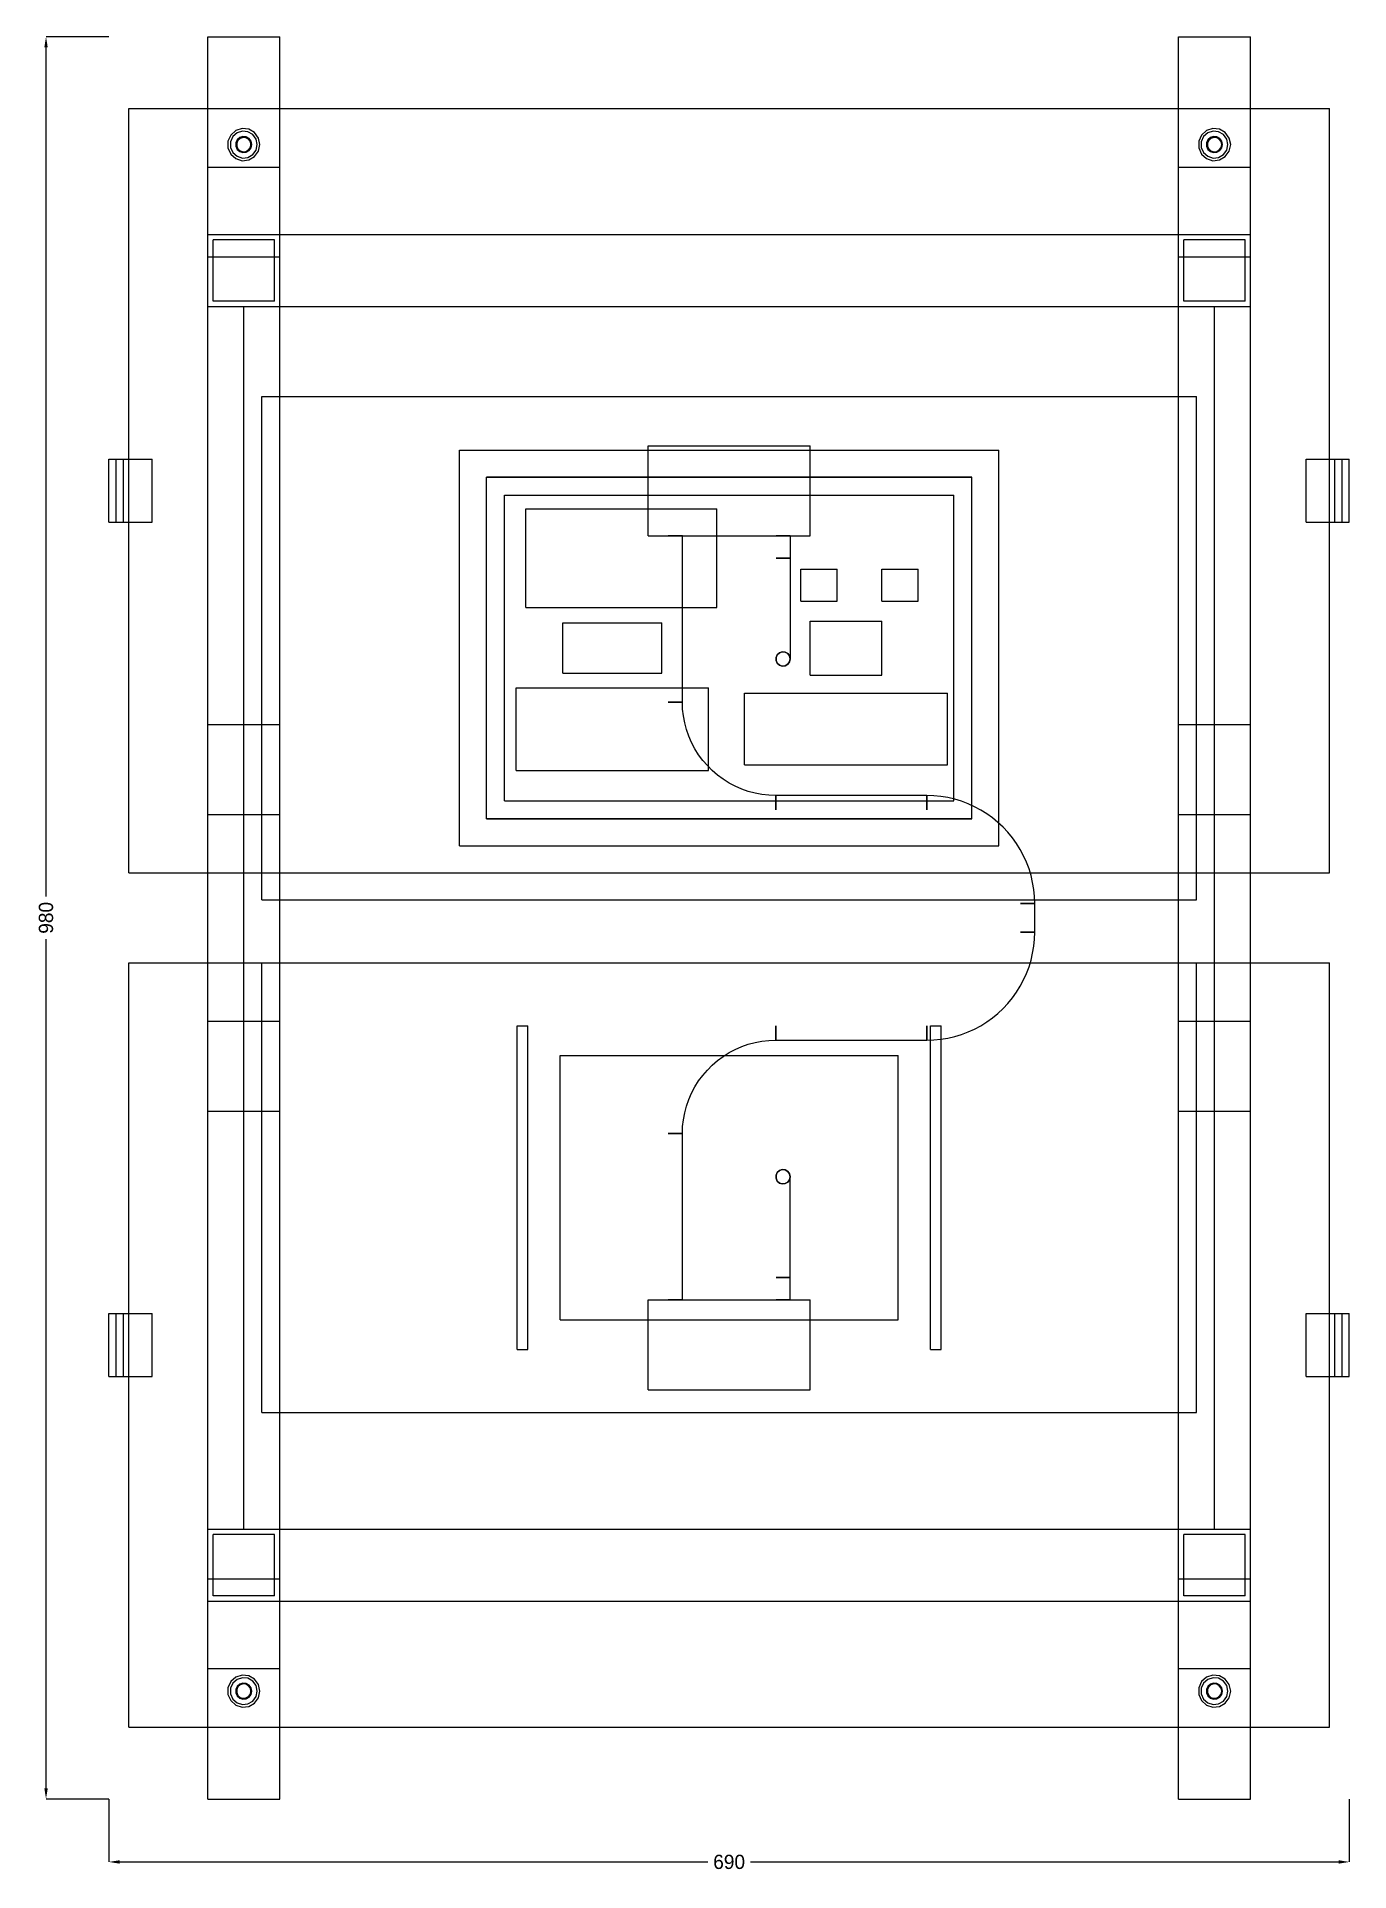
# Model space of a CAD drawing. Header units: millimetres. Extents: x -40 to 1820, y -1495 to 1190.
# Drawn here: x -40 to 690, y -40 to 980 of the extents above; entities that cross this region are included whole.
import ezdxf

# ---------------------------------------------------------------- set-up
doc = ezdxf.new("R2010")
doc.units = ezdxf.units.MM
doc.layers.add('DIMENSIONS', color=7, linetype='Continuous')
doc.layers.add('TOP', color=7, linetype='Continuous')
doc.dimstyles.get("Standard").update_dxf_attribs({"dimtxt": 2.5, "dimasz": 2.5, "dimexe": 1.25, "dimexo": 0.625, "dimtad": 1, "dimcen": 2.5, "dimazin": 3, "dimtfac": 1, "dimtmove": 0, "dimatfit": 3})

msp = doc.modelspace()

# ---------------------------------------------------------------- blocks, each defined once
blk = doc.blocks.new('_CLOSEDFILLED')
at = {"color": 0, "linetype": 'BYBLOCK'}
blk.add_solid([(-1, 0.16), (0, 0), (-1, -0.16)], dxfattribs=at)
blk = doc.blocks.new('*D1')
for p, q in [((0, 0), (0, -35)), ((690, 0), (690, -35)), ((5.95, -35), (333.1, -35)), ((356.9, -35), (684.05, -35))]:
    blk.add_line(p, q)
at = {"layer": 'Defpoints'}
for p in [(0, 0), (690, 0), (0, -35)]:
    blk.add_point(p, dxfattribs=at)
at = {"layer": 'DIMENSIONS', "xscale": 5.95, "yscale": 5.95, "rotation": 180}
blk.add_blockref('_CLOSEDFILLED', (0, -35), dxfattribs=at)
at = {"layer": 'DIMENSIONS', "xscale": 5.95, "yscale": 5.95}
blk.add_blockref('_CLOSEDFILLED', (690, -35), dxfattribs=at)
at = {"layer": 'DIMENSIONS', "insert": (345, -35), "char_height": 7.933, "attachment_point": 5}
blk.add_mtext('690', dxfattribs=at)
blk = doc.blocks.new('*D2')
for p, q in [((0, 980), (-35, 980)), ((-35, 501.9), (-35, 974.05)), ((-35, 5.95), (-35, 478.1)), ((0, 0), (-35, 0))]:
    blk.add_line(p, q)
at = {"layer": 'Defpoints'}
for p in [(0, 980), (-35, 0), (0, 0)]:
    blk.add_point(p, dxfattribs=at)
at = {"layer": 'DIMENSIONS', "xscale": 5.95, "yscale": 5.95}
for p, rotation in [((-35, 980), 90), ((-35, 0), 270)]:
    blk.add_blockref('_CLOSEDFILLED', p, dxfattribs=dict(at, rotation=rotation))
at = {"layer": 'DIMENSIONS', "insert": (-35, 490), "char_height": 7.933, "attachment_point": 5, "rotation": 90}
blk.add_mtext('980', dxfattribs=at)

# ---------------------------------------------------------------- dimensions: what is measured, and where the dimension line sits
at = {"layer": 'DIMENSIONS'}
dim = msp.add_linear_dim(base=(-35, 0), p1=(0, 0), p2=(0, 980), angle=90, dimstyle='Standard', override={"dimtxt": 7.933333, "dimasz": 5.95, "dimdec": 2}, dxfattribs=at)
dim.commit()
dim.dimension.update_dxf_attribs({"geometry": '*D2', "text_midpoint": (-35, 490)})
dim = msp.add_linear_dim(base=(0, -35), p1=(0, 0), p2=(690, 0), dimstyle='Standard', override={"dimtxt": 7.933333, "dimasz": 5.95, "dimdec": 2}, dxfattribs=at)
dim.commit()
dim.dimension.update_dxf_attribs({"geometry": '*D1', "text_midpoint": (345, -35)})

# ---------------------------------------------------------------- linework, layer by layer
at = {"layer": 'TOP'}
for points in [[(55, 0), (55, 980)], [(55, 0), (55, 980)], [(55, 980), (95, 980)], [(55, 980), (95, 980)], [(95, 0), (95, 980)], [(95, 0), (95, 980)], [(595, 0), (595, 980)], [(595, 0), (595, 980)], [(595, 980), (635, 980)], [(595, 980), (635, 980)], [(635, 0), (635, 980)], [(635, 0), (635, 980)], [(11, 515), (11, 940)], [(11, 515), (11, 940)], [(11, 940), (679, 940)], [(11, 940), (679, 940)], [(55, 40), (55, 940)], [(55, 40), (55, 940)], [(55, 940), (95, 940)], [(55, 940), (95, 940)], [(95, 40), (95, 940)], [(95, 40), (95, 940)], [(595, 40), (595, 940)], [(595, 40), (595, 940)], [(595, 940), (635, 940)], [(595, 940), (635, 940)], [(635, 40), (635, 940)], [(635, 40), (635, 940)], [(679, 515), (679, 940)], [(679, 515), (679, 940)], [(84, 920), (83.222, 923.661), (81.022, 926.688), (77.781, 928.56), (74.059, 928.951), (70.5, 927.794), (67.719, 925.29), (66.197, 921.871), (66.197, 918.129), (67.719, 914.71), (70.5, 912.206), (74.059, 911.049), (77.781, 911.44), (81.022, 913.312), (83.222, 916.339), (84, 920)], [(84, 920), (83.222, 923.661), (81.022, 926.688), (77.781, 928.56), (74.059, 928.951), (70.5, 927.794), (67.719, 925.29), (66.197, 921.871), (66.197, 918.129), (67.719, 914.71), (70.5, 912.206), (74.059, 911.049), (77.781, 911.44), (81.022, 913.312), (83.222, 916.339), (84, 920)], [(624, 920), (623.222, 923.661), (621.022, 926.688), (617.781, 928.56), (614.059, 928.951), (610.5, 927.794), (607.719, 925.29), (606.197, 921.871), (606.197, 918.129), (607.719, 914.71), (610.5, 912.206), (614.059, 911.049), (617.781, 911.44), (621.022, 913.312), (623.222, 916.339), (624, 920)], [(624, 920), (623.222, 923.661), (621.022, 926.688), (617.781, 928.56), (614.059, 928.951), (610.5, 927.794), (607.719, 925.29), (606.197, 921.871), (606.197, 918.129), (607.719, 914.71), (610.5, 912.206), (614.059, 911.049), (617.781, 911.44), (621.022, 913.312), (623.222, 916.339), (624, 920)], [(82.5, 920), (81.852, 923.051), (80.018, 925.574), (77.318, 927.133), (74.216, 927.459), (71.25, 926.495), (68.932, 924.408), (67.664, 921.559), (67.664, 918.441), (68.932, 915.592), (71.25, 913.505), (74.216, 912.541), (77.318, 912.867), (80.018, 914.426), (81.852, 916.949), (82.5, 920)], [(82.5, 920), (81.852, 923.051), (80.018, 925.574), (77.318, 927.133), (74.216, 927.459), (71.25, 926.495), (68.932, 924.408), (67.664, 921.559), (67.664, 918.441), (68.932, 915.592), (71.25, 913.505), (74.216, 912.541), (77.318, 912.867), (80.018, 914.426), (81.852, 916.949), (82.5, 920)], [(79.5, 920), (79.111, 921.83), (78.011, 923.344), (76.391, 924.28), (74.53, 924.475), (72.75, 923.897), (71.359, 922.645), (70.598, 920.936), (70.598, 919.064), (71.359, 917.355), (72.75, 916.103), (74.53, 915.525), (76.391, 915.72), (78.011, 916.656), (79.111, 918.17), (79.5, 920)], [(79.5, 920), (79.111, 921.83), (78.011, 923.344), (76.391, 924.28), (74.53, 924.475), (72.75, 923.897), (71.359, 922.645), (70.598, 920.936), (70.598, 919.064), (71.359, 917.355), (72.75, 916.103), (74.53, 915.525), (76.391, 915.72), (78.011, 916.656), (79.111, 918.17), (79.5, 920)], [(79.25, 920), (78.883, 921.729), (77.844, 923.158), (76.313, 924.042), (74.556, 924.227), (72.875, 923.681), (71.562, 922.498), (70.843, 920.884), (70.843, 919.116), (71.562, 917.502), (72.875, 916.319), (74.556, 915.773), (76.313, 915.958), (77.844, 916.842), (78.883, 918.271), (79.25, 920)], [(79.25, 920), (78.883, 921.729), (77.844, 923.158), (76.313, 924.042), (74.556, 924.227), (72.875, 923.681), (71.562, 922.498), (70.843, 920.884), (70.843, 919.116), (71.562, 917.502), (72.875, 916.319), (74.556, 915.773), (76.313, 915.958), (77.844, 916.842), (78.883, 918.271), (79.25, 920)], [(79, 920), (78.654, 921.627), (77.677, 922.973), (76.236, 923.804), (74.582, 923.978), (73, 923.464), (71.764, 922.351), (71.087, 920.832), (71.087, 919.168), (71.764, 917.649), (73, 916.536), (74.582, 916.022), (76.236, 916.196), (77.677, 917.027), (78.654, 918.373), (79, 920)], [(79, 920), (78.654, 921.627), (77.677, 922.973), (76.236, 923.804), (74.582, 923.978), (73, 923.464), (71.764, 922.351), (71.087, 920.832), (71.087, 919.168), (71.764, 917.649), (73, 916.536), (74.582, 916.022), (76.236, 916.196), (77.677, 917.027), (78.654, 918.373), (79, 920)], [(622.5, 920), (621.852, 923.051), (620.018, 925.574), (617.318, 927.133), (614.216, 927.459), (611.25, 926.495), (608.932, 924.408), (607.664, 921.559), (607.664, 918.441), (608.932, 915.592), (611.25, 913.505), (614.216, 912.541), (617.318, 912.867), (620.018, 914.426), (621.852, 916.949), (622.5, 920)], [(622.5, 920), (621.852, 923.051), (620.018, 925.574), (617.318, 927.133), (614.216, 927.459), (611.25, 926.495), (608.932, 924.408), (607.664, 921.559), (607.664, 918.441), (608.932, 915.592), (611.25, 913.505), (614.216, 912.541), (617.318, 912.867), (620.018, 914.426), (621.852, 916.949), (622.5, 920)], [(619.5, 920), (619.111, 921.83), (618.011, 923.344), (616.391, 924.28), (614.53, 924.475), (612.75, 923.897), (611.359, 922.645), (610.598, 920.936), (610.598, 919.064), (611.359, 917.355), (612.75, 916.103), (614.53, 915.525), (616.391, 915.72), (618.011, 916.656), (619.111, 918.17), (619.5, 920)], [(619.5, 920), (619.111, 921.83), (618.011, 923.344), (616.391, 924.28), (614.53, 924.475), (612.75, 923.897), (611.359, 922.645), (610.598, 920.936), (610.598, 919.064), (611.359, 917.355), (612.75, 916.103), (614.53, 915.525), (616.391, 915.72), (618.011, 916.656), (619.111, 918.17), (619.5, 920)], [(619.25, 920), (618.883, 921.729), (617.844, 923.158), (616.313, 924.042), (614.556, 924.227), (612.875, 923.681), (611.562, 922.498), (610.843, 920.884), (610.843, 919.116), (611.562, 917.502), (612.875, 916.319), (614.556, 915.773), (616.313, 915.958), (617.844, 916.842), (618.883, 918.271), (619.25, 920)], [(619.25, 920), (618.883, 921.729), (617.844, 923.158), (616.313, 924.042), (614.556, 924.227), (612.875, 923.681), (611.562, 922.498), (610.843, 920.884), (610.843, 919.116), (611.562, 917.502), (612.875, 916.319), (614.556, 915.773), (616.313, 915.958), (617.844, 916.842), (618.883, 918.271), (619.25, 920)], [(619, 920), (618.654, 921.627), (617.677, 922.973), (616.236, 923.804), (614.582, 923.978), (613, 923.464), (611.764, 922.351), (611.087, 920.832), (611.087, 919.168), (611.764, 917.649), (613, 916.536), (614.582, 916.022), (616.236, 916.196), (617.677, 917.027), (618.654, 918.373), (619, 920)], [(619, 920), (618.654, 921.627), (617.677, 922.973), (616.236, 923.804), (614.582, 923.978), (613, 923.464), (611.764, 922.351), (611.087, 920.832), (611.087, 919.168), (611.764, 917.649), (613, 916.536), (614.582, 916.022), (616.236, 916.196), (617.677, 917.027), (618.654, 918.373), (619, 920)], [(55, 857.5), (55, 907.5)], [(55, 857.5), (55, 907.5)], [(55, 907.5), (95, 907.5)], [(55, 907.5), (95, 907.5)], [(95, 857.5), (95, 907.5)], [(95, 857.5), (95, 907.5)], [(595, 857.5), (595, 907.5)], [(595, 857.5), (595, 907.5)], [(595, 907.5), (635, 907.5)], [(595, 907.5), (635, 907.5)], [(635, 857.5), (635, 907.5)], [(635, 857.5), (635, 907.5)], [(55, 830), (55, 870)], [(55, 830), (55, 870)], [(55, 870), (95, 870)], [(55, 870), (95, 870)], [(95, 830), (95, 870)], [(95, 830), (95, 870)], [(95, 830), (95, 870)], [(95, 830), (95, 870)], [(95, 870), (595, 870)], [(95, 870), (595, 870)], [(595, 830), (595, 870)], [(595, 830), (595, 870)], [(595, 870), (635, 870)], [(595, 870), (635, 870)], [(595, 830), (595, 870)], [(595, 830), (595, 870)], [(635, 830), (635, 870)], [(635, 830), (635, 870)], [(55, 857.5), (95, 857.5)], [(55, 857.5), (95, 857.5)], [(92, 867), (58, 867)], [(58, 833), (58, 867)], [(92, 867), (58, 867)], [(58, 833), (58, 867)], [(92, 833), (92, 867)], [(92, 833), (92, 867)], [(595, 857.5), (635, 857.5)], [(595, 857.5), (635, 857.5)], [(632, 867), (598, 867)], [(598, 833), (598, 867)], [(632, 867), (598, 867)], [(598, 833), (598, 867)], [(632, 833), (632, 867)], [(632, 833), (632, 867)], [(55, 830), (95, 830)], [(55, 830), (95, 830)], [(92, 833), (58, 833)], [(92, 833), (58, 833)], [(75, 150), (75, 830)], [(75, 150), (75, 830)], [(75, 830), (95, 830)], [(75, 830), (95, 830)], [(75, 150), (75, 830)], [(75, 150), (75, 830)], [(75, 830), (95, 830)], [(75, 830), (95, 830)], [(95, 830), (595, 830)], [(95, 830), (595, 830)], [(95, 150), (95, 830)], [(95, 150), (95, 830)], [(95, 150), (95, 830)], [(95, 150), (95, 830)], [(595, 830), (635, 830)], [(595, 830), (635, 830)], [(595, 150), (595, 830)], [(595, 150), (595, 830)], [(595, 830), (615, 830)], [(595, 830), (615, 830)], [(595, 150), (595, 830)], [(595, 150), (595, 830)], [(595, 830), (615, 830)], [(595, 830), (615, 830)], [(632, 833), (598, 833)], [(632, 833), (598, 833)], [(615, 150), (615, 830)], [(615, 150), (615, 830)], [(615, 150), (615, 830)], [(615, 150), (615, 830)], [(85, 500), (85, 780)], [(85, 500), (85, 780)], [(85, 780), (605, 780)], [(85, 780), (605, 780)], [(605, 500), (605, 780)], [(605, 500), (605, 780)], [(0, 710), (0, 745)], [(0, 710), (0, 745)], [(0, 745), (4, 745)], [(0, 745), (8, 745)], [(4, 710), (4, 745)], [(4, 745), (24, 745)], [(4, 710), (4, 745)], [(8, 745), (24, 745)], [(8, 710), (8, 745)], [(8, 710), (8, 745)], [(24, 710), (24, 745)], [(24, 710), (24, 745)], [(195, 530), (195, 750)], [(195, 530), (195, 750)], [(195, 750), (495, 750)], [(195, 750), (495, 750)], [(195, 530), (195, 750)], [(195, 530), (195, 750)], [(195, 750), (495, 750)], [(195, 750), (495, 750)], [(300, 702.5), (300, 752.5)], [(300, 702.5), (300, 752.5)], [(300, 752.5), (390, 752.5)], [(300, 752.5), (390, 752.5)], [(390, 702.5), (390, 752.5)], [(390, 702.5), (390, 752.5)], [(495, 530), (495, 750)], [(495, 530), (495, 750)], [(495, 530), (495, 750)], [(495, 530), (495, 750)], [(666, 745), (682, 745)], [(666, 710), (666, 745)], [(666, 745), (686, 745)], [(666, 710), (666, 745)], [(682, 710), (682, 745)], [(682, 710), (682, 745)], [(682, 745), (690, 745)], [(686, 745), (690, 745)], [(686, 710), (686, 745)], [(686, 710), (686, 745)], [(690, 710), (690, 745)], [(690, 710), (690, 745)], [(480, 735), (210, 735)], [(210, 545), (210, 735)], [(210, 735), (480, 735)], [(210, 545), (210, 735)], [(480, 545), (480, 735)], [(480, 545), (480, 735)], [(220, 555), (220, 725)], [(220, 555), (220, 725)], [(220, 725), (470, 725)], [(220, 725), (470, 725)], [(470, 555), (470, 725)], [(470, 555), (470, 725)], [(231.85, 662.5), (231.85, 717.5)], [(231.85, 662.5), (231.85, 717.5)], [(231.85, 717.5), (338.15, 717.5)], [(231.85, 717.5), (338.15, 717.5)], [(338.15, 662.5), (338.15, 717.5)], [(338.15, 662.5), (338.15, 717.5)], [(0, 710), (8, 710)], [(0, 710), (4, 710)], [(4, 710), (24, 710)], [(8, 710), (24, 710)], [(666, 710), (682, 710)], [(666, 710), (686, 710)], [(682, 710), (690, 710)], [(686, 710), (690, 710)], [(300, 702.5), (390, 702.5)], [(300, 702.5), (390, 702.5)], [(319, 702.5), (318.654, 702.5), (317.677, 702.5), (316.236, 702.5), (314.582, 702.5), (313, 702.5), (311.764, 702.5), (311.087, 702.5), (311.087, 702.5), (311.764, 702.5), (313, 702.5), (314.582, 702.5), (316.236, 702.5), (317.677, 702.5), (318.654, 702.5), (319, 702.5)], [(319, 610), (319, 702.5)], [(379, 702.5), (378.654, 702.5), (377.677, 702.5), (376.236, 702.5), (374.582, 702.5), (373, 702.5), (371.764, 702.5), (371.087, 702.5), (371.087, 702.5), (371.764, 702.5), (373, 702.5), (374.582, 702.5), (376.236, 702.5), (377.677, 702.5), (378.654, 702.5), (379, 702.5)], [(379, 702.5), (379, 690)], [(379, 690), (378.654, 690), (377.677, 690), (376.236, 690), (374.582, 690), (373, 690), (371.764, 690), (371.087, 690), (371.087, 690), (371.764, 690), (373, 690), (374.582, 690), (376.236, 690), (377.677, 690), (378.654, 690), (379, 690)], [(379, 690), (379, 686.005), (379, 682.03), (379, 678.096), (379, 674.223), (379, 670.43), (379, 666.737), (379, 663.162), (379, 659.724), (379, 656.44), (379, 653.328), (379, 650.402), (379, 647.678), (379, 645.17), (379, 642.89), (379, 640.85), (379, 639.061), (379, 637.531), (379, 636.268), (379, 635.28), (379, 634.57), (379, 634.143), (379, 634)], [(384.85, 666.1), (384.85, 683.9)], [(384.85, 666.1), (384.85, 683.9)], [(384.85, 683.9), (405.15, 683.9)], [(384.85, 683.9), (405.15, 683.9)], [(405.15, 666.1), (405.15, 683.9)], [(405.15, 666.1), (405.15, 683.9)], [(429.85, 666.1), (429.85, 683.9)], [(429.85, 666.1), (429.85, 683.9)], [(429.85, 683.9), (450.15, 683.9)], [(429.85, 683.9), (450.15, 683.9)], [(450.15, 666.1), (450.15, 683.9)], [(450.15, 666.1), (450.15, 683.9)], [(384.85, 666.1), (405.15, 666.1)], [(384.85, 666.1), (405.15, 666.1)], [(429.85, 666.1), (450.15, 666.1)], [(429.85, 666.1), (450.15, 666.1)], [(231.85, 662.5), (338.15, 662.5)], [(231.85, 662.5), (338.15, 662.5)], [(252.5, 626), (252.5, 654)], [(252.5, 626), (252.5, 654)], [(252.5, 654), (307.5, 654)], [(252.5, 654), (307.5, 654)], [(307.5, 626), (307.5, 654)], [(307.5, 626), (307.5, 654)], [(390, 625), (390, 655)], [(390, 625), (390, 655)], [(390, 655), (430, 655)], [(390, 655), (430, 655)], [(430, 625), (430, 655)], [(430, 625), (430, 655)], [(379, 634), (378.654, 635.627), (377.677, 636.973), (376.236, 637.804), (374.582, 637.978), (373, 637.464), (371.764, 636.351), (371.087, 634.832), (371.087, 633.168), (371.764, 631.649), (373, 630.536), (374.582, 630.022), (376.236, 630.196), (377.677, 631.027), (378.654, 632.373), (379, 634)], [(379, 634), (378.654, 632.373), (377.677, 631.027), (376.236, 630.196), (374.582, 630.022), (373, 630.536), (371.764, 631.649), (371.087, 633.168), (371.087, 634.832), (371.764, 636.351), (373, 637.464), (374.582, 637.978), (376.236, 637.804), (377.677, 636.973), (378.654, 635.627), (379, 634)], [(252.5, 626), (307.5, 626)], [(252.5, 626), (307.5, 626)], [(390, 625), (430, 625)], [(390, 625), (430, 625)], [(226.5, 572), (226.5, 618)], [(226.5, 572), (226.5, 618)], [(226.5, 618), (333.5, 618)], [(226.5, 618), (333.5, 618)], [(333.5, 572), (333.5, 618)], [(333.5, 572), (333.5, 618)], [(353.5, 575), (353.5, 615)], [(353.5, 575), (353.5, 615)], [(353.5, 615), (466.5, 615)], [(353.5, 615), (466.5, 615)], [(466.5, 575), (466.5, 615)], [(466.5, 575), (466.5, 615)], [(319, 610), (318.654, 610), (317.677, 610), (316.236, 610), (314.582, 610), (313, 610), (311.764, 610), (311.087, 610), (311.087, 610), (311.764, 610), (313, 610), (314.582, 610), (316.236, 610), (317.677, 610), (318.654, 610), (319, 610)], [(371, 558), (367.114, 558.145), (363.25, 558.581), (359.429, 559.304), (355.673, 560.31), (352.002, 561.595), (348.438, 563.15), (345, 564.967), (341.707, 567.036), (338.579, 569.345), (335.631, 571.881), (332.881, 574.631), (330.345, 577.579), (328.036, 580.707), (325.967, 584), (324.15, 587.438), (322.595, 591.002), (321.31, 594.673), (320.304, 598.429), (319.581, 602.25), (319.145, 606.114), (319, 610)], [(55, 547.5), (55, 597.5)], [(55, 547.5), (55, 597.5)], [(55, 597.5), (95, 597.5)], [(55, 597.5), (95, 597.5)], [(95, 547.5), (95, 597.5)], [(95, 547.5), (95, 597.5)], [(595, 547.5), (595, 597.5)], [(595, 547.5), (595, 597.5)], [(595, 597.5), (635, 597.5)], [(595, 597.5), (635, 597.5)], [(635, 547.5), (635, 597.5)], [(635, 547.5), (635, 597.5)], [(226.5, 572), (333.5, 572)], [(226.5, 572), (333.5, 572)], [(353.5, 575), (466.5, 575)], [(353.5, 575), (466.5, 575)], [(220, 555), (470, 555)], [(220, 555), (470, 555)], [(455, 558), (371, 558)], [(371, 558), (371, 557.654), (371, 556.677), (371, 555.236), (371, 553.582), (371, 552), (371, 550.764), (371, 550.087), (371, 550.087), (371, 550.764), (371, 552), (371, 553.582), (371, 555.236), (371, 556.677), (371, 557.654), (371, 558)], [(515, 498), (514.872, 501.924), (514.487, 505.832), (513.847, 509.705), (512.956, 513.529), (511.816, 517.286), (510.433, 520.961), (508.812, 524.537), (506.962, 528), (504.888, 531.334), (502.601, 534.526), (500.11, 537.561), (497.426, 540.426), (494.561, 543.11), (491.526, 545.601), (488.334, 547.888), (485, 549.962), (481.537, 551.812), (477.961, 553.433), (474.286, 554.816), (470.529, 555.956), (466.705, 556.847), (462.832, 557.487), (458.924, 557.872), (455, 558)], [(455, 558), (455, 557.654), (455, 556.677), (455, 555.236), (455, 553.582), (455, 552), (455, 550.764), (455, 550.087), (455, 550.087), (455, 550.764), (455, 552), (455, 553.582), (455, 555.236), (455, 556.677), (455, 557.654), (455, 558)], [(55, 547.5), (95, 547.5)], [(55, 547.5), (95, 547.5)], [(480, 545), (210, 545)], [(210, 545), (480, 545)], [(595, 547.5), (635, 547.5)], [(595, 547.5), (635, 547.5)], [(195, 530), (495, 530)], [(195, 530), (495, 530)], [(195, 530), (495, 530)], [(195, 530), (495, 530)], [(11, 515), (679, 515)], [(11, 515), (679, 515)], [(85, 500), (605, 500)], [(85, 500), (605, 500)], [(515, 498), (514.654, 498), (513.677, 498), (512.236, 498), (510.582, 498), (509, 498), (507.764, 498), (507.087, 498), (507.087, 498), (507.764, 498), (509, 498), (510.582, 498), (512.236, 498), (513.677, 498), (514.654, 498), (515, 498)], [(515, 482), (515, 498)], [(455, 422), (458.924, 422.128), (462.832, 422.513), (466.705, 423.153), (470.529, 424.044), (474.286, 425.184), (477.961, 426.567), (481.537, 428.188), (485, 430.038), (488.334, 432.112), (491.526, 434.399), (494.561, 436.89), (497.426, 439.574), (500.11, 442.439), (502.601, 445.474), (504.888, 448.666), (506.962, 452), (508.812, 455.463), (510.433, 459.039), (511.816, 462.714), (512.956, 466.471), (513.847, 470.295), (514.487, 474.168), (514.872, 478.076), (515, 482)], [(515, 482), (514.654, 482), (513.677, 482), (512.236, 482), (510.582, 482), (509, 482), (507.764, 482), (507.087, 482), (507.087, 482), (507.764, 482), (509, 482), (510.582, 482), (512.236, 482), (513.677, 482), (514.654, 482), (515, 482)], [(11, 40), (11, 465)], [(11, 40), (11, 465)], [(11, 465), (679, 465)], [(11, 465), (679, 465)], [(85, 215), (85, 465)], [(85, 215), (85, 465)], [(85, 465), (605, 465)], [(85, 465), (605, 465)], [(605, 215), (605, 465)], [(605, 215), (605, 465)], [(679, 40), (679, 465)], [(679, 40), (679, 465)], [(55, 382.5), (55, 432.5)], [(55, 382.5), (55, 432.5)], [(55, 432.5), (95, 432.5)], [(55, 432.5), (95, 432.5)], [(95, 382.5), (95, 432.5)], [(95, 382.5), (95, 432.5)], [(227, 250), (227, 430)], [(227, 250), (227, 430)], [(227, 430), (233, 430)], [(227, 430), (233, 430)], [(233, 250), (233, 430)], [(233, 250), (233, 430)], [(371, 422), (371, 422.346), (371, 423.323), (371, 424.764), (371, 426.418), (371, 428), (371, 429.236), (371, 429.913), (371, 429.913), (371, 429.236), (371, 428), (371, 426.418), (371, 424.764), (371, 423.323), (371, 422.346), (371, 422)], [(455, 422), (455, 422.346), (455, 423.323), (455, 424.764), (455, 426.418), (455, 428), (455, 429.236), (455, 429.913), (455, 429.913), (455, 429.236), (455, 428), (455, 426.418), (455, 424.764), (455, 423.323), (455, 422.346), (455, 422)], [(457, 250), (457, 430)], [(457, 250), (457, 430)], [(457, 430), (463, 430)], [(457, 430), (463, 430)], [(463, 250), (463, 430)], [(463, 250), (463, 430)], [(595, 382.5), (595, 432.5)], [(595, 382.5), (595, 432.5)], [(595, 432.5), (635, 432.5)], [(595, 432.5), (635, 432.5)], [(635, 382.5), (635, 432.5)], [(635, 382.5), (635, 432.5)], [(319, 370), (319.145, 373.886), (319.581, 377.75), (320.304, 381.571), (321.31, 385.327), (322.595, 388.998), (324.15, 392.562), (325.967, 396), (328.036, 399.293), (330.345, 402.421), (332.881, 405.369), (335.631, 408.119), (338.579, 410.655), (341.707, 412.964), (345, 415.033), (348.438, 416.85), (352.002, 418.405), (355.673, 419.69), (359.429, 420.696), (363.25, 421.419), (367.114, 421.855), (371, 422)], [(371, 422), (455, 422)], [(251, 266.5), (251, 413.5)], [(251, 266.5), (251, 413.5)], [(251, 413.5), (439, 413.5)], [(251, 413.5), (439, 413.5)], [(439, 266.5), (439, 413.5)], [(439, 266.5), (439, 413.5)], [(55, 382.5), (95, 382.5)], [(55, 382.5), (95, 382.5)], [(595, 382.5), (635, 382.5)], [(595, 382.5), (635, 382.5)], [(319, 370), (318.654, 370), (317.677, 370), (316.236, 370), (314.582, 370), (313, 370), (311.764, 370), (311.087, 370), (311.087, 370), (311.764, 370), (313, 370), (314.582, 370), (316.236, 370), (317.677, 370), (318.654, 370), (319, 370)], [(319, 277.5), (319, 370)], [(379, 346), (378.654, 347.627), (377.677, 348.973), (376.236, 349.804), (374.582, 349.978), (373, 349.464), (371.764, 348.351), (371.087, 346.832), (371.087, 345.168), (371.764, 343.649), (373, 342.536), (374.582, 342.022), (376.236, 342.196), (377.677, 343.027), (378.654, 344.373), (379, 346)], [(379, 346), (378.654, 344.373), (377.677, 343.027), (376.236, 342.196), (374.582, 342.022), (373, 342.536), (371.764, 343.649), (371.087, 345.168), (371.087, 346.832), (371.764, 348.351), (373, 349.464), (374.582, 349.978), (376.236, 349.804), (377.677, 348.973), (378.654, 347.627), (379, 346)], [(379, 290), (379, 293.995), (379, 297.97), (379, 301.904), (379, 305.777), (379, 309.57), (379, 313.263), (379, 316.838), (379, 320.276), (379, 323.56), (379, 326.672), (379, 329.598), (379, 332.322), (379, 334.83), (379, 337.11), (379, 339.15), (379, 340.939), (379, 342.469), (379, 343.732), (379, 344.72), (379, 345.43), (379, 345.857), (379, 346)], [(379, 290), (378.654, 290), (377.677, 290), (376.236, 290), (374.582, 290), (373, 290), (371.764, 290), (371.087, 290), (371.087, 290), (371.764, 290), (373, 290), (374.582, 290), (376.236, 290), (377.677, 290), (378.654, 290), (379, 290)], [(379, 277.5), (379, 290)], [(300, 227.5), (300, 277.5)], [(300, 227.5), (300, 277.5)], [(300, 277.5), (390, 277.5)], [(300, 277.5), (390, 277.5)], [(319, 277.5), (318.654, 277.5), (317.677, 277.5), (316.236, 277.5), (314.582, 277.5), (313, 277.5), (311.764, 277.5), (311.087, 277.5), (311.087, 277.5), (311.764, 277.5), (313, 277.5), (314.582, 277.5), (316.236, 277.5), (317.677, 277.5), (318.654, 277.5), (319, 277.5)], [(379, 277.5), (378.654, 277.5), (377.677, 277.5), (376.236, 277.5), (374.582, 277.5), (373, 277.5), (371.764, 277.5), (371.087, 277.5), (371.087, 277.5), (371.764, 277.5), (373, 277.5), (374.582, 277.5), (376.236, 277.5), (377.677, 277.5), (378.654, 277.5), (379, 277.5)], [(390, 227.5), (390, 277.5)], [(390, 227.5), (390, 277.5)], [(0, 235), (0, 270)], [(0, 235), (0, 270)], [(0, 270), (4, 270)], [(0, 270), (8, 270)], [(4, 235), (4, 270)], [(4, 270), (24, 270)], [(4, 235), (4, 270)], [(8, 270), (24, 270)], [(8, 235), (8, 270)], [(8, 235), (8, 270)], [(24, 235), (24, 270)], [(24, 235), (24, 270)], [(251, 266.5), (439, 266.5)], [(251, 266.5), (439, 266.5)], [(666, 270), (682, 270)], [(666, 235), (666, 270)], [(666, 270), (686, 270)], [(666, 235), (666, 270)], [(682, 235), (682, 270)], [(682, 235), (682, 270)], [(682, 270), (690, 270)], [(686, 270), (690, 270)], [(686, 235), (686, 270)], [(686, 235), (686, 270)], [(690, 235), (690, 270)], [(690, 235), (690, 270)], [(227, 250), (233, 250)], [(227, 250), (233, 250)], [(457, 250), (463, 250)], [(457, 250), (463, 250)], [(0, 235), (8, 235)], [(0, 235), (4, 235)], [(4, 235), (24, 235)], [(8, 235), (24, 235)], [(666, 235), (682, 235)], [(666, 235), (686, 235)], [(682, 235), (690, 235)], [(686, 235), (690, 235)], [(300, 227.5), (390, 227.5)], [(300, 227.5), (390, 227.5)], [(85, 215), (605, 215)], [(85, 215), (605, 215)], [(55, 110), (55, 150)], [(55, 110), (55, 150)], [(55, 150), (95, 150)], [(55, 150), (95, 150)], [(92, 147), (58, 147)], [(58, 113), (58, 147)], [(92, 147), (58, 147)], [(58, 113), (58, 147)], [(75, 150), (95, 150)], [(75, 150), (95, 150)], [(75, 150), (95, 150)], [(75, 150), (95, 150)], [(92, 113), (92, 147)], [(92, 113), (92, 147)], [(95, 110), (95, 150)], [(95, 110), (95, 150)], [(95, 110), (95, 150)], [(95, 110), (95, 150)], [(95, 150), (595, 150)], [(95, 150), (595, 150)], [(595, 110), (595, 150)], [(595, 110), (595, 150)], [(595, 150), (635, 150)], [(595, 150), (635, 150)], [(595, 110), (595, 150)], [(595, 110), (595, 150)], [(595, 150), (615, 150)], [(595, 150), (615, 150)], [(595, 150), (615, 150)], [(595, 150), (615, 150)], [(632, 147), (598, 147)], [(598, 113), (598, 147)], [(632, 147), (598, 147)], [(598, 113), (598, 147)], [(632, 113), (632, 147)], [(632, 113), (632, 147)], [(635, 110), (635, 150)], [(635, 110), (635, 150)], [(55, 72.5), (55, 122.5)], [(55, 72.5), (55, 122.5)], [(55, 122.5), (95, 122.5)], [(55, 122.5), (95, 122.5)], [(95, 72.5), (95, 122.5)], [(95, 72.5), (95, 122.5)], [(595, 72.5), (595, 122.5)], [(595, 72.5), (595, 122.5)], [(595, 122.5), (635, 122.5)], [(595, 122.5), (635, 122.5)], [(635, 72.5), (635, 122.5)], [(635, 72.5), (635, 122.5)], [(92, 113), (58, 113)], [(92, 113), (58, 113)], [(632, 113), (598, 113)], [(632, 113), (598, 113)], [(55, 110), (95, 110)], [(55, 110), (95, 110)], [(95, 110), (595, 110)], [(95, 110), (595, 110)], [(595, 110), (635, 110)], [(595, 110), (635, 110)], [(55, 72.5), (95, 72.5)], [(55, 72.5), (95, 72.5)], [(595, 72.5), (635, 72.5)], [(595, 72.5), (635, 72.5)], [(84, 60), (83.222, 63.661), (81.022, 66.688), (77.781, 68.56), (74.059, 68.951), (70.5, 67.794), (67.719, 65.29), (66.197, 61.871), (66.197, 58.129), (67.719, 54.71), (70.5, 52.206), (74.059, 51.049), (77.781, 51.44), (81.022, 53.312), (83.222, 56.339), (84, 60)], [(84, 60), (83.222, 63.661), (81.022, 66.688), (77.781, 68.56), (74.059, 68.951), (70.5, 67.794), (67.719, 65.29), (66.197, 61.871), (66.197, 58.129), (67.719, 54.71), (70.5, 52.206), (74.059, 51.049), (77.781, 51.44), (81.022, 53.312), (83.222, 56.339), (84, 60)], [(82.5, 60), (81.852, 63.051), (80.018, 65.574), (77.318, 67.133), (74.216, 67.459), (71.25, 66.495), (68.932, 64.408), (67.664, 61.559), (67.664, 58.441), (68.932, 55.592), (71.25, 53.505), (74.216, 52.541), (77.318, 52.867), (80.018, 54.426), (81.852, 56.949), (82.5, 60)], [(82.5, 60), (81.852, 63.051), (80.018, 65.574), (77.318, 67.133), (74.216, 67.459), (71.25, 66.495), (68.932, 64.408), (67.664, 61.559), (67.664, 58.441), (68.932, 55.592), (71.25, 53.505), (74.216, 52.541), (77.318, 52.867), (80.018, 54.426), (81.852, 56.949), (82.5, 60)], [(79.5, 60), (79.111, 61.83), (78.011, 63.344), (76.391, 64.28), (74.53, 64.475), (72.75, 63.897), (71.359, 62.645), (70.598, 60.936), (70.598, 59.064), (71.359, 57.355), (72.75, 56.103), (74.53, 55.525), (76.391, 55.72), (78.011, 56.656), (79.111, 58.17), (79.5, 60)], [(79.5, 60), (79.111, 61.83), (78.011, 63.344), (76.391, 64.28), (74.53, 64.475), (72.75, 63.897), (71.359, 62.645), (70.598, 60.936), (70.598, 59.064), (71.359, 57.355), (72.75, 56.103), (74.53, 55.525), (76.391, 55.72), (78.011, 56.656), (79.111, 58.17), (79.5, 60)], [(79.25, 60), (78.883, 61.729), (77.844, 63.158), (76.313, 64.042), (74.556, 64.227), (72.875, 63.681), (71.562, 62.498), (70.843, 60.884), (70.843, 59.116), (71.562, 57.502), (72.875, 56.319), (74.556, 55.773), (76.313, 55.958), (77.844, 56.842), (78.883, 58.271), (79.25, 60)], [(79.25, 60), (78.883, 61.729), (77.844, 63.158), (76.313, 64.042), (74.556, 64.227), (72.875, 63.681), (71.562, 62.498), (70.843, 60.884), (70.843, 59.116), (71.562, 57.502), (72.875, 56.319), (74.556, 55.773), (76.313, 55.958), (77.844, 56.842), (78.883, 58.271), (79.25, 60)], [(79, 60), (78.654, 61.627), (77.677, 62.973), (76.236, 63.804), (74.582, 63.978), (73, 63.464), (71.764, 62.351), (71.087, 60.832), (71.087, 59.168), (71.764, 57.649), (73, 56.536), (74.582, 56.022), (76.236, 56.196), (77.677, 57.027), (78.654, 58.373), (79, 60)], [(79, 60), (78.654, 61.627), (77.677, 62.973), (76.236, 63.804), (74.582, 63.978), (73, 63.464), (71.764, 62.351), (71.087, 60.832), (71.087, 59.168), (71.764, 57.649), (73, 56.536), (74.582, 56.022), (76.236, 56.196), (77.677, 57.027), (78.654, 58.373), (79, 60)], [(624, 60), (623.222, 63.661), (621.022, 66.688), (617.781, 68.56), (614.059, 68.951), (610.5, 67.794), (607.719, 65.29), (606.197, 61.871), (606.197, 58.129), (607.719, 54.71), (610.5, 52.206), (614.059, 51.049), (617.781, 51.44), (621.022, 53.312), (623.222, 56.339), (624, 60)], [(624, 60), (623.222, 63.661), (621.022, 66.688), (617.781, 68.56), (614.059, 68.951), (610.5, 67.794), (607.719, 65.29), (606.197, 61.871), (606.197, 58.129), (607.719, 54.71), (610.5, 52.206), (614.059, 51.049), (617.781, 51.44), (621.022, 53.312), (623.222, 56.339), (624, 60)], [(622.5, 60), (621.852, 63.051), (620.018, 65.574), (617.318, 67.133), (614.216, 67.459), (611.25, 66.495), (608.932, 64.408), (607.664, 61.559), (607.664, 58.441), (608.932, 55.592), (611.25, 53.505), (614.216, 52.541), (617.318, 52.867), (620.018, 54.426), (621.852, 56.949), (622.5, 60)], [(622.5, 60), (621.852, 63.051), (620.018, 65.574), (617.318, 67.133), (614.216, 67.459), (611.25, 66.495), (608.932, 64.408), (607.664, 61.559), (607.664, 58.441), (608.932, 55.592), (611.25, 53.505), (614.216, 52.541), (617.318, 52.867), (620.018, 54.426), (621.852, 56.949), (622.5, 60)], [(619.5, 60), (619.111, 61.83), (618.011, 63.344), (616.391, 64.28), (614.53, 64.475), (612.75, 63.897), (611.359, 62.645), (610.598, 60.936), (610.598, 59.064), (611.359, 57.355), (612.75, 56.103), (614.53, 55.525), (616.391, 55.72), (618.011, 56.656), (619.111, 58.17), (619.5, 60)], [(619.5, 60), (619.111, 61.83), (618.011, 63.344), (616.391, 64.28), (614.53, 64.475), (612.75, 63.897), (611.359, 62.645), (610.598, 60.936), (610.598, 59.064), (611.359, 57.355), (612.75, 56.103), (614.53, 55.525), (616.391, 55.72), (618.011, 56.656), (619.111, 58.17), (619.5, 60)], [(619.25, 60), (618.883, 61.729), (617.844, 63.158), (616.313, 64.042), (614.556, 64.227), (612.875, 63.681), (611.562, 62.498), (610.843, 60.884), (610.843, 59.116), (611.562, 57.502), (612.875, 56.319), (614.556, 55.773), (616.313, 55.958), (617.844, 56.842), (618.883, 58.271), (619.25, 60)], [(619.25, 60), (618.883, 61.729), (617.844, 63.158), (616.313, 64.042), (614.556, 64.227), (612.875, 63.681), (611.562, 62.498), (610.843, 60.884), (610.843, 59.116), (611.562, 57.502), (612.875, 56.319), (614.556, 55.773), (616.313, 55.958), (617.844, 56.842), (618.883, 58.271), (619.25, 60)], [(619, 60), (618.654, 61.627), (617.677, 62.973), (616.236, 63.804), (614.582, 63.978), (613, 63.464), (611.764, 62.351), (611.087, 60.832), (611.087, 59.168), (611.764, 57.649), (613, 56.536), (614.582, 56.022), (616.236, 56.196), (617.677, 57.027), (618.654, 58.373), (619, 60)], [(619, 60), (618.654, 61.627), (617.677, 62.973), (616.236, 63.804), (614.582, 63.978), (613, 63.464), (611.764, 62.351), (611.087, 60.832), (611.087, 59.168), (611.764, 57.649), (613, 56.536), (614.582, 56.022), (616.236, 56.196), (617.677, 57.027), (618.654, 58.373), (619, 60)], [(11, 40), (679, 40)], [(11, 40), (679, 40)], [(55, 40), (95, 40)], [(55, 40), (95, 40)], [(595, 40), (635, 40)], [(595, 40), (635, 40)], [(55, 0), (95, 0)], [(55, 0), (95, 0)], [(595, 0), (635, 0)], [(595, 0), (635, 0)]]:
    msp.add_lwpolyline(points, dxfattribs=at)

msp.set_redraw_order([(e.dxf.handle, doc.entitydb.next_handle()) for e in msp.query("TEXT MTEXT ATTDEF DIMENSION ARC_DIMENSION")])  # texts and dimensions are drawn at this point

doc.saveas('drawing.dxf')
